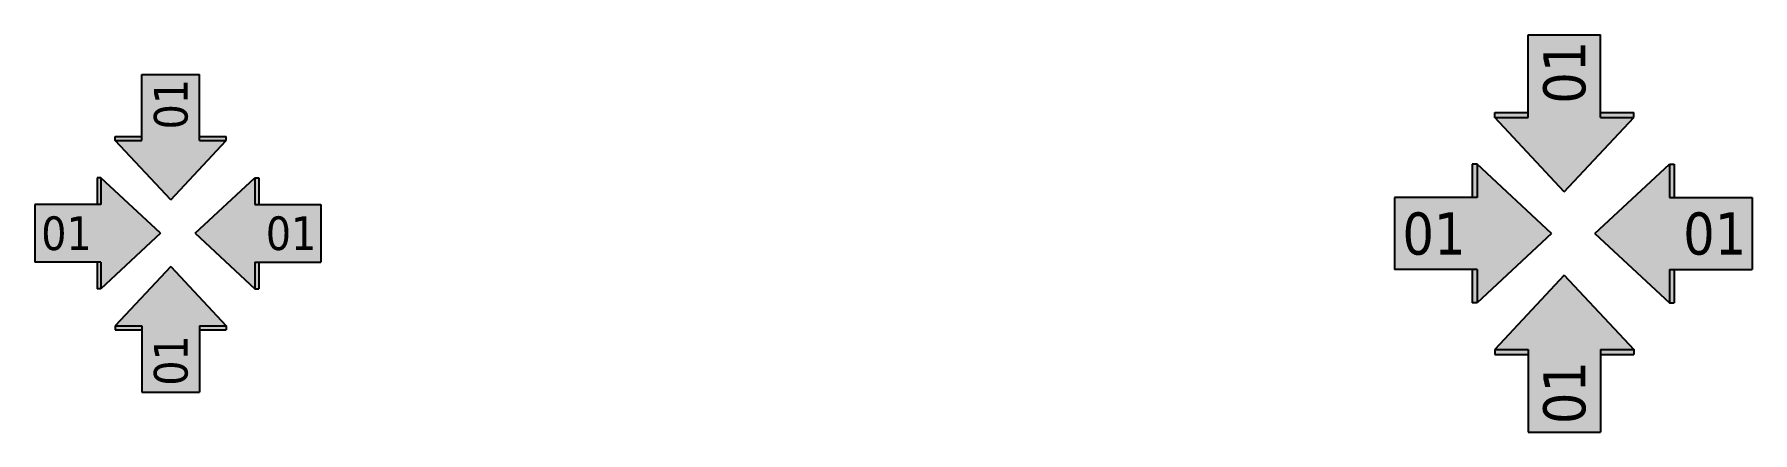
# Model space of a CAD drawing. Extents: x -19 to 96, y 0 to 49.
# Drawn here: x 55.29 to 62.43, y 44.45 to 46.11 of the extents above; entities that cross this region are included whole.
import ezdxf
from ezdxf.enums import TextEntityAlignment as Align

# ---------------------------------------------------------------- set-up
doc = ezdxf.new("R2010")
doc.units = 0
doc.header["$LTSCALE"] = 0.5
doc.linetypes.add('AUSGEZOGEN', pattern=[1000.01, 1000, 0.01])
for name, color, linetype in [('grau_hell', 7, 'Continuous'), ('INDEX', 7, 'Continuous'), ('OBJEKT', 7, 'Continuous'), ('RND_BILD', 7, 'Continuous')]:
    doc.layers.add(name, color=color, linetype=linetype)
doc.styles.add('helv', font='tahoma.ttf')

# ---------------------------------------------------------------- blocks, each defined once
blk = doc.blocks.new('hin_ind5')
at = {"layer": 'grau_hell', "linetype": 'AUSGEZOGEN'}
h = blk.add_hatch(color=9, dxfattribs=at)
h.dxf.hatch_style = 2
h.paths.add_polyline_path([(0, 0), (0.619, -0.577), (0.619, -0.3), (1.306, -0.3), (1.306, 0.3), (0.619, 0.3), (0.619, 0.577)])
h.paths.add_polyline_path([(0.34, -0.274), (1.311, -0.274), (1.311, 0.274), (0.34, 0.274)], flags=9)
at = {"layer": 'OBJEKT', "linetype": 'AUSGEZOGEN'}
for points in [[(0.619, 0.3), (0.66, 0.3), (0.66, 0.577), (0.619, 0.577)], [(0.619, -0.577), (0.66, -0.577), (0.66, -0.3), (0.619, -0.3)]]:
    blk.add_hatch(color=1, dxfattribs=at).paths.add_polyline_path(points)
at = {"layer": 'OBJEKT', "color": 1, "linetype": 'AUSGEZOGEN'}
for p, q in [((0, 0), (0.619, 0.577)), ((0.619, 0.577), (0.619, 0.3)), ((0.619, 0.577), (0.66, 0.577)), ((0.66, 0.577), (0.66, 0.3)), ((0.619, 0.3), (1.306, 0.3)), ((1.306, 0.3), (1.306, -0.3)), ((0, 0), (0.619, -0.577)), ((0.619, -0.3), (0.619, -0.577)), ((0.619, -0.3), (1.306, -0.3)), ((0.66, -0.3), (0.66, -0.577))]:
    blk.add_line(p, q, dxfattribs=at)
at = {"layer": 'OBJEKT', "color": 7, "linetype": 'AUSGEZOGEN'}
blk.add_line((0.619, -0.577), (0.66, -0.577), dxfattribs=at)
at = {"layer": 'INDEX', "color": 1, "linetype": 'Continuous', "style": 'helv'}
blk.add_attdef('INDEX', text='', height=0.35, rotation=360, dxfattribs=at).set_placement((1.259, 0), align=Align.MIDDLE_RIGHT)

msp = doc.modelspace()

# ---------------------------------------------------------------- block references
at = {"layer": 'RND_BILD', "color": 7, "linetype": 'AUSGEZOGEN', "rotation": 90}
for p, xscale, yscale, zscale in [((61.6439, 45.4527), 0.5, 0.5, 0.5), ((55.8536, 45.4193), 0.4, 0.4, 0.4)]:
    msp.add_blockref('hin_ind5', p, dxfattribs=dict(at, xscale=xscale, yscale=yscale, zscale=zscale)).add_auto_attribs({'INDEX': '01'})
at = {"layer": 'RND_BILD', "color": 7, "linetype": 'AUSGEZOGEN'}
ref = msp.add_blockref('hin_ind5', (61.5913, 45.2799), dxfattribs=dict(at, xscale=-0.5, yscale=0.5, zscale=0.5))
ref.add_attrib('INDEX', '01', dxfattribs={"layer": 'INDEX', "color": 1, "linetype": 'Continuous', "height": 0.175, "style": 'helv'}).set_placement((61.2341, 45.2799), align=Align.MIDDLE_RIGHT)
for p, xscale, yscale, zscale in [((61.7711, 45.2799), 0.5, 0.5, 0.5), ((55.9553, 45.2811), 0.4, 0.4, 0.4)]:
    msp.add_blockref('hin_ind5', p, dxfattribs=dict(at, xscale=xscale, yscale=yscale, zscale=zscale)).add_auto_attribs({'INDEX': '01'})
ref = msp.add_blockref('hin_ind5', (55.8115, 45.2811), dxfattribs=dict(at, xscale=-0.4, yscale=0.4, zscale=0.4))
ref.add_attrib('INDEX', '01', dxfattribs={"layer": 'INDEX', "color": 1, "linetype": 'Continuous', "height": 0.14, "style": 'helv'}).set_placement((55.5257, 45.2811), align=Align.MIDDLE_RIGHT)
ref = msp.add_blockref('hin_ind5', (55.8536, 45.1429), dxfattribs=dict(at, xscale=-0.4, yscale=0.4, zscale=0.4, rotation=90))
ref.add_attrib('INDEX', '01', dxfattribs={"layer": 'INDEX', "color": 1, "linetype": 'Continuous', "height": 0.14, "rotation": 90, "style": 'helv'}).set_placement((55.8536, 44.8571), align=Align.MIDDLE_RIGHT)
ref = msp.add_blockref('hin_ind5', (61.6439, 45.1072), dxfattribs=dict(at, xscale=-0.5, yscale=0.5, zscale=0.5, rotation=90))
ref.add_attrib('INDEX', '01', dxfattribs={"layer": 'INDEX', "color": 1, "linetype": 'Continuous', "height": 0.175, "rotation": 90, "style": 'helv'}).set_placement((61.6439, 44.75), align=Align.MIDDLE_RIGHT)

doc.saveas('drawing.dxf')
